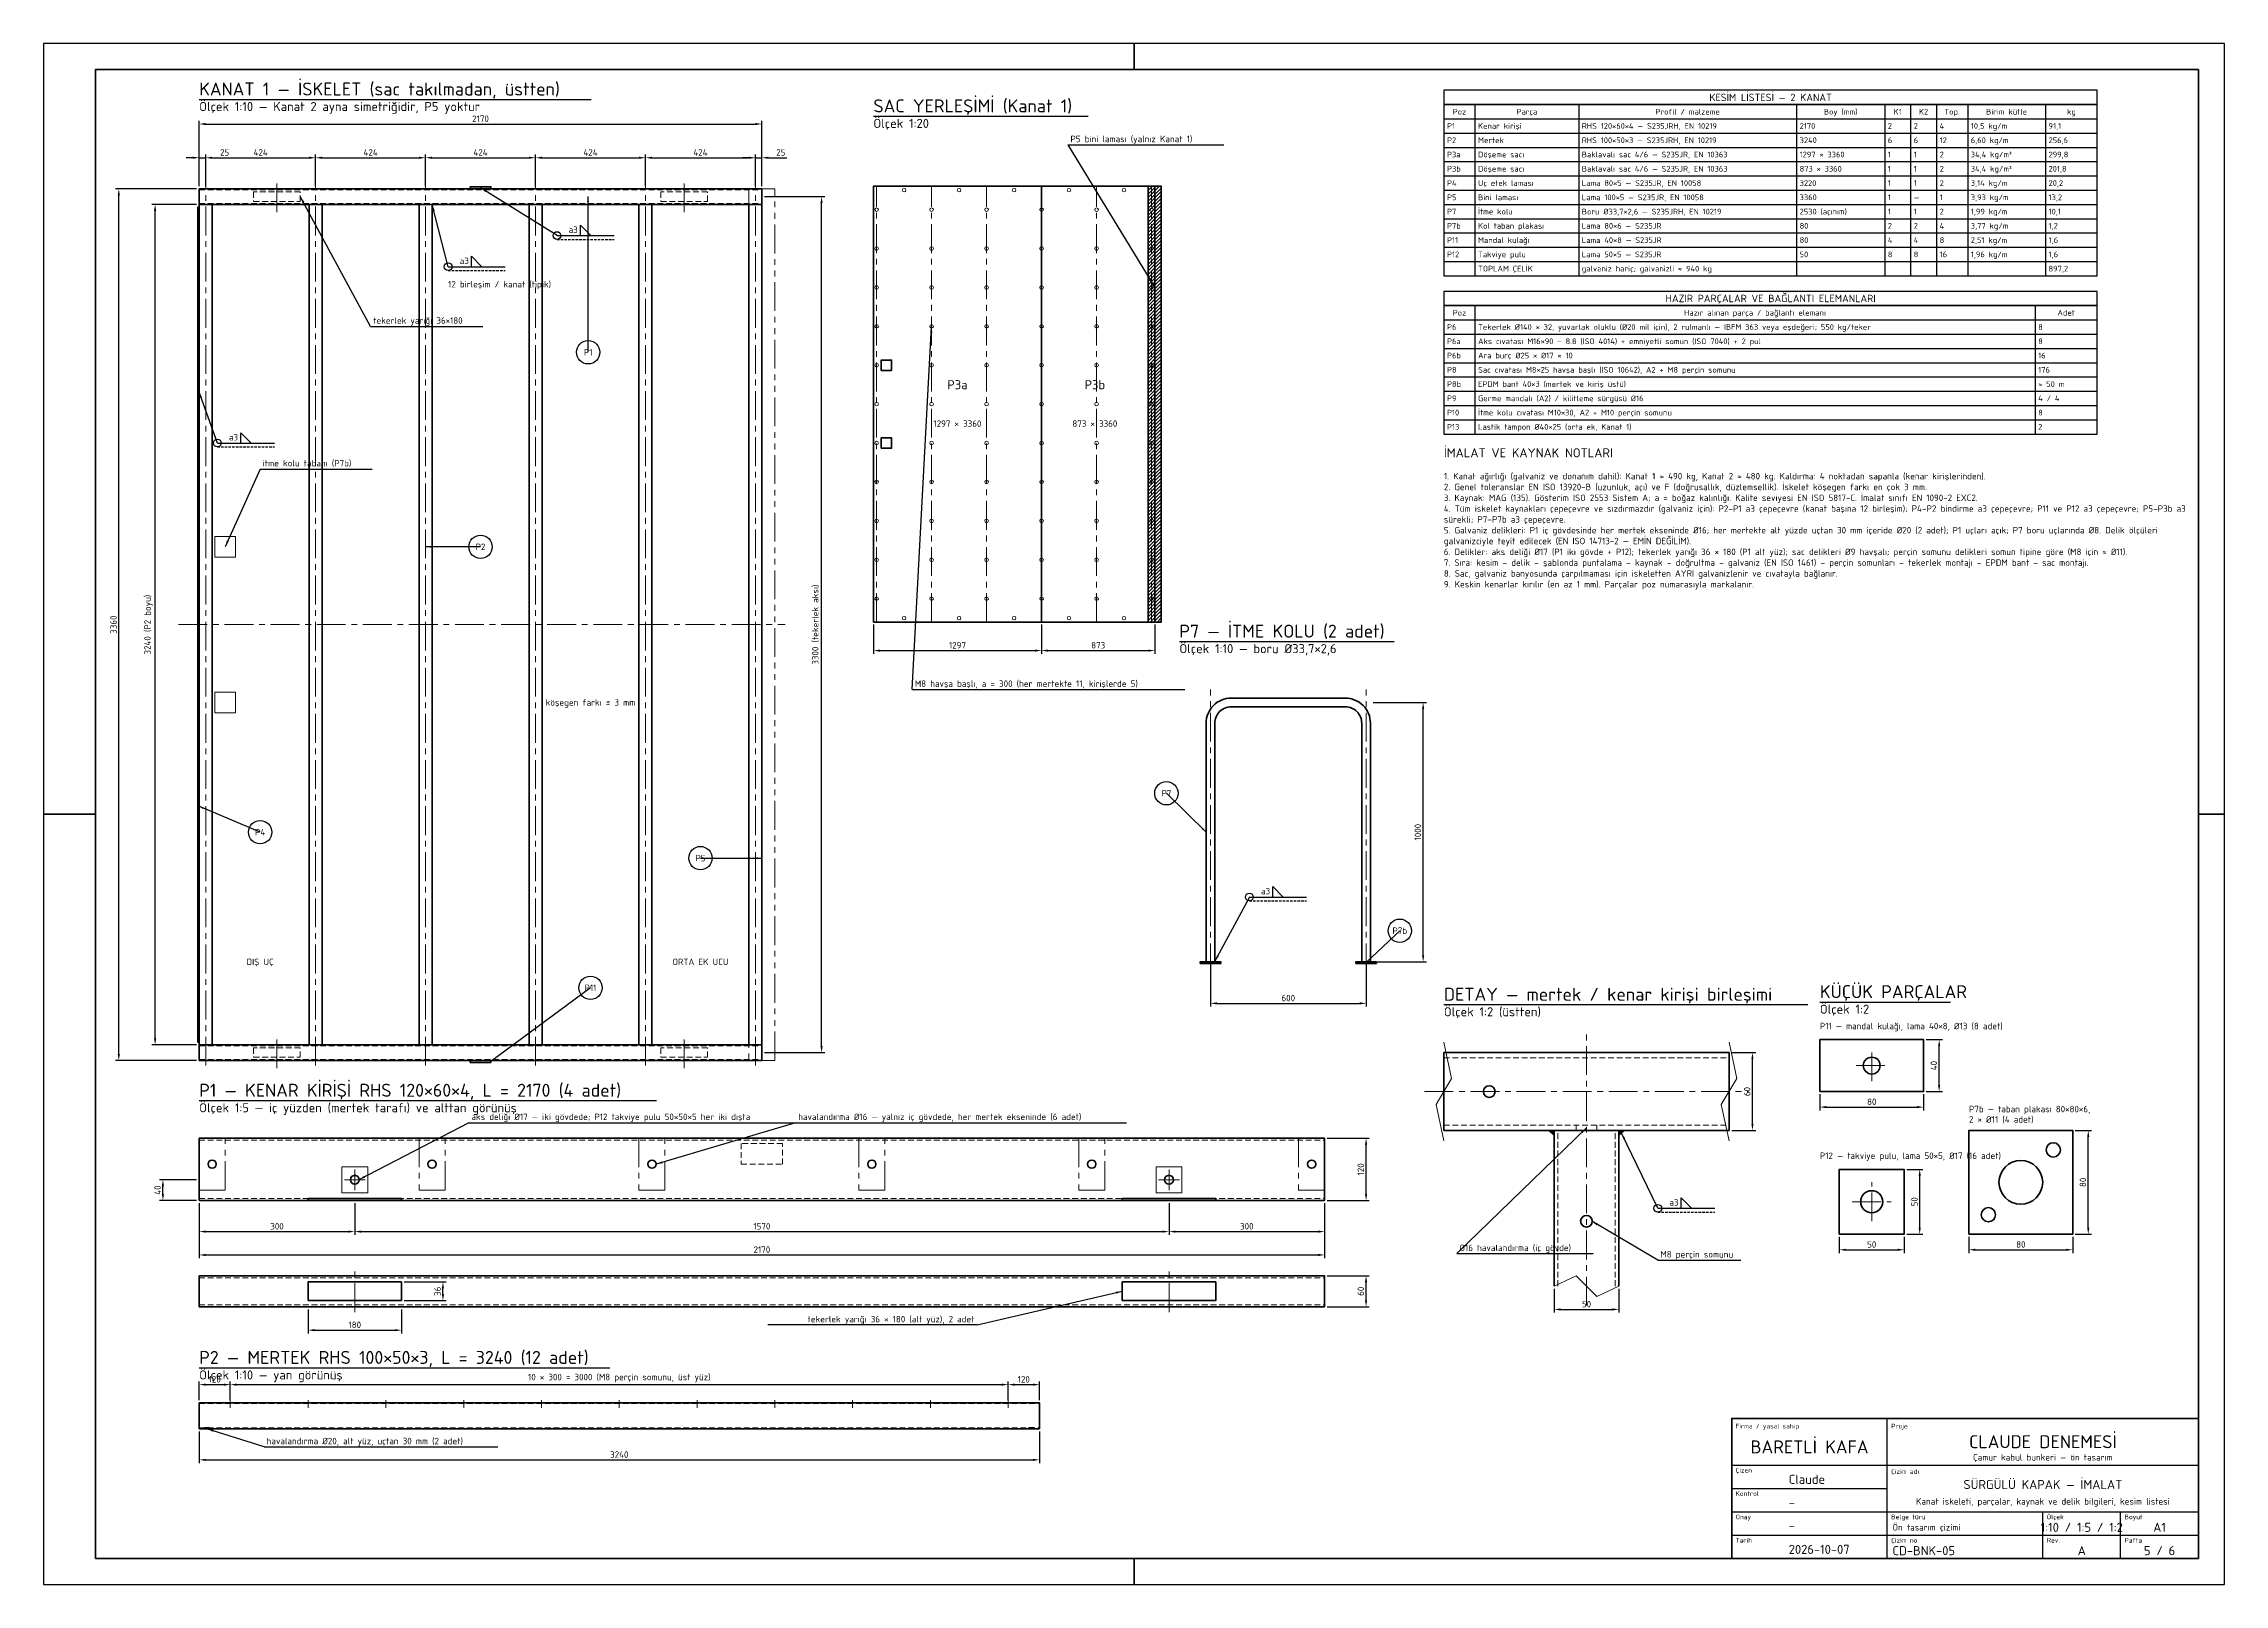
# Model space of a CAD drawing. Header units: millimetres. Extents: x 0 to 120410, y -42000 to 5469.
# Drawn here: x 100000 to 108410, y -42000 to -36060 of the extents above; entities that cross this region are included whole.
import ezdxf
from ezdxf.enums import TextEntityAlignment as Align

# ---------------------------------------------------------------- set-up
doc = ezdxf.new("R2010")
doc.units = ezdxf.units.MM
for name, pattern in [('CENTER', [50.8, 31.75, -6.35, 6.35, -6.35]), ('HIDDEN', [9.525, 6.35, -3.175]), ('PHANTOM', [63.5, 31.75, -6.35, 6.35, -6.35, 6.35, -6.35])]:
    doc.linetypes.add(name, pattern=pattern)
for name, color, linetype, lineweight in [('CL-ANTET', 7, 'Continuous', 70), ('CL-ANTET-INCE', 7, 'Continuous', 25), ('CL-EKSEN', 1, 'CENTER', 18), ('CL-GIZLI', 9, 'HIDDEN', 18), ('CL-HAYALET', 9, 'PHANTOM', 18), ('CL-INCE', 7, 'Continuous', 18), ('CL-KAPAK', 6, 'Continuous', 35), ('CL-KAYNAK', 1, 'Continuous', 25), ('CL-OLCU', 2, 'Continuous', 18), ('CL-TABLO', 7, 'Continuous', 25), ('CL-TARAMA', 8, 'Continuous', 18), ('CL-YAZI', 7, 'Continuous', 25)]:
    doc.layers.add(name, color=color, linetype=linetype, lineweight=lineweight)
doc.styles.add('CL-ISO', font='isocpeur.ttf')
doc.dimstyles.new('CL-S10', dxfattribs={"dimscale": 10, "dimtxt": 2.5, "dimasz": 2.5, "dimexe": 1.25, "dimexo": 1, "dimgap": 0.8, "dimtad": 1, "dimdec": 0, "dimtxsty": 'CL-ISO', "dimcen": 2.5, "dimadec": 1, "dimazin": 0, "dimtfac": 1, "dimtmove": 0, "dimatfit": 3, "dimfxl": 1, "dimarcsym": 0})
doc.dimstyles.new('CL-S10-K0.5', dxfattribs={"dimscale": 10, "dimtxt": 2.5, "dimasz": 2.5, "dimexe": 1.25, "dimexo": 1, "dimgap": 0.8, "dimtad": 1, "dimdec": 0, "dimlfac": 2, "dimtxsty": 'CL-ISO', "dimcen": 2.5, "dimadec": 1, "dimazin": 0, "dimtfac": 1, "dimtmove": 0, "dimatfit": 3, "dimfxl": 1, "dimarcsym": 0})
doc.dimstyles.new('CL-S10-K2', dxfattribs={"dimscale": 10, "dimtxt": 2.5, "dimasz": 2.5, "dimexe": 1.25, "dimexo": 1, "dimgap": 0.8, "dimtad": 1, "dimdec": 0, "dimlfac": 0.5, "dimtxsty": 'CL-ISO', "dimcen": 2.5, "dimadec": 1, "dimazin": 0, "dimtfac": 1, "dimtmove": 0, "dimatfit": 3, "dimfxl": 1, "dimarcsym": 0})
doc.dimstyles.new('CL-S10-K5', dxfattribs={"dimscale": 10, "dimtxt": 2.5, "dimasz": 2.5, "dimexe": 1.25, "dimexo": 1, "dimgap": 0.8, "dimtad": 1, "dimdec": 0, "dimlfac": 0.2, "dimtxsty": 'CL-ISO', "dimcen": 2.5, "dimadec": 1, "dimazin": 0, "dimtfac": 1, "dimtmove": 0, "dimatfit": 3, "dimfxl": 1, "dimarcsym": 0})

# ---------------------------------------------------------------- blocks, each defined once
blk = doc.blocks.new('*D236')
at = {"layer": 'CL-OLCU', "color": 0, "lineweight": -2, "transparency": 16777216}
for p, q in [((100600, -36610), (100600, -36487.5)), ((100625, -36610), (100625, -36487.5)), ((100575, -36500), (100550, -36500)), ((100600, -36500), (100625, -36500)), ((100650, -36500), (100721, -36500))]:
    blk.add_line(p, q, dxfattribs=at)
at = {"layer": 'CL-OLCU', "color": 0, "transparency": 16777216}
for points in [[(100575, -36495.8), (100575, -36504.2), (100600, -36500)], [(100650, -36495.8), (100650, -36504.2), (100625, -36500)]]:
    blk.add_solid(points, dxfattribs=at)
at = {"layer": 'Defpoints', "color": 0, "transparency": 16777216}
for p in [(100625, -36500), (100600, -36620), (100625, -36620)]:
    blk.add_point(p, dxfattribs=at)
at = {"layer": 'CL-OLCU', "color": 0, "transparency": 16777216, "insert": (100698, -36479.5), "char_height": 25, "attachment_point": 5, "style": 'CL-ISO'}
blk.add_mtext('25', dxfattribs=at)
blk = doc.blocks.new('*D237')
at = {"layer": 'CL-OLCU', "color": 0, "lineweight": -2, "transparency": 16777216}
for p, q in [((100625, -36610), (100625, -36487.5)), ((101049, -36610), (101049, -36487.5)), ((100650, -36500), (101024, -36500))]:
    blk.add_line(p, q, dxfattribs=at)
at = {"layer": 'CL-OLCU', "color": 0, "transparency": 16777216}
for points in [[(100650, -36495.8), (100650, -36504.2), (100625, -36500)], [(101024, -36495.8), (101024, -36504.2), (101049, -36500)]]:
    blk.add_solid(points, dxfattribs=at)
at = {"layer": 'Defpoints', "color": 0, "transparency": 16777216}
for p in [(101049, -36500), (100625, -36620), (101049, -36620)]:
    blk.add_point(p, dxfattribs=at)
at = {"layer": 'CL-OLCU', "color": 0, "transparency": 16777216, "insert": (100837, -36479.5), "char_height": 25, "attachment_point": 5, "style": 'CL-ISO'}
blk.add_mtext('424', dxfattribs=at)
blk = doc.blocks.new('*D238')
at = {"layer": 'CL-OLCU', "color": 0, "lineweight": -2, "transparency": 16777216}
for p, q in [((101049, -36610), (101049, -36487.5)), ((101473, -36610), (101473, -36487.5)), ((101074, -36500), (101448, -36500))]:
    blk.add_line(p, q, dxfattribs=at)
at = {"layer": 'CL-OLCU', "color": 0, "transparency": 16777216}
for points in [[(101074, -36495.8), (101074, -36504.2), (101049, -36500)], [(101448, -36495.8), (101448, -36504.2), (101473, -36500)]]:
    blk.add_solid(points, dxfattribs=at)
at = {"layer": 'Defpoints', "color": 0, "transparency": 16777216}
for p in [(101473, -36500), (101049, -36620), (101473, -36620)]:
    blk.add_point(p, dxfattribs=at)
at = {"layer": 'CL-OLCU', "color": 0, "transparency": 16777216, "insert": (101261, -36479.5), "char_height": 25, "attachment_point": 5, "style": 'CL-ISO'}
blk.add_mtext('424', dxfattribs=at)
blk = doc.blocks.new('*D239')
at = {"layer": 'CL-OLCU', "color": 0, "lineweight": -2, "transparency": 16777216}
for p, q in [((101473, -36610), (101473, -36487.5)), ((101897, -36610), (101897, -36487.5)), ((101498, -36500), (101872, -36500))]:
    blk.add_line(p, q, dxfattribs=at)
at = {"layer": 'CL-OLCU', "color": 0, "transparency": 16777216}
for points in [[(101498, -36495.8), (101498, -36504.2), (101473, -36500)], [(101872, -36495.8), (101872, -36504.2), (101897, -36500)]]:
    blk.add_solid(points, dxfattribs=at)
at = {"layer": 'Defpoints', "color": 0, "transparency": 16777216}
for p in [(101897, -36500), (101473, -36620), (101897, -36620)]:
    blk.add_point(p, dxfattribs=at)
at = {"layer": 'CL-OLCU', "color": 0, "transparency": 16777216, "insert": (101685, -36479.5), "char_height": 25, "attachment_point": 5, "style": 'CL-ISO'}
blk.add_mtext('424', dxfattribs=at)
blk = doc.blocks.new('*D240')
at = {"layer": 'CL-OLCU', "color": 0, "lineweight": -2, "transparency": 16777216}
for p, q in [((101897, -36610), (101897, -36487.5)), ((102321, -36610), (102321, -36487.5)), ((101922, -36500), (102296, -36500))]:
    blk.add_line(p, q, dxfattribs=at)
at = {"layer": 'CL-OLCU', "color": 0, "transparency": 16777216}
for points in [[(101922, -36495.8), (101922, -36504.2), (101897, -36500)], [(102296, -36495.8), (102296, -36504.2), (102321, -36500)]]:
    blk.add_solid(points, dxfattribs=at)
at = {"layer": 'Defpoints', "color": 0, "transparency": 16777216}
for p in [(102321, -36500), (101897, -36620), (102321, -36620)]:
    blk.add_point(p, dxfattribs=at)
at = {"layer": 'CL-OLCU', "color": 0, "transparency": 16777216, "insert": (102109, -36479.5), "char_height": 25, "attachment_point": 5, "style": 'CL-ISO'}
blk.add_mtext('424', dxfattribs=at)
blk = doc.blocks.new('*D241')
at = {"layer": 'CL-OLCU', "color": 0, "lineweight": -2, "transparency": 16777216}
for p, q in [((102321, -36610), (102321, -36487.5)), ((102745, -36610), (102745, -36487.5)), ((102346, -36500), (102720, -36500))]:
    blk.add_line(p, q, dxfattribs=at)
at = {"layer": 'CL-OLCU', "color": 0, "transparency": 16777216}
for points in [[(102346, -36495.8), (102346, -36504.2), (102321, -36500)], [(102720, -36495.8), (102720, -36504.2), (102745, -36500)]]:
    blk.add_solid(points, dxfattribs=at)
at = {"layer": 'Defpoints', "color": 0, "transparency": 16777216}
for p in [(102745, -36500), (102321, -36620), (102745, -36620)]:
    blk.add_point(p, dxfattribs=at)
at = {"layer": 'CL-OLCU', "color": 0, "transparency": 16777216, "insert": (102533, -36479.5), "char_height": 25, "attachment_point": 5, "style": 'CL-ISO'}
blk.add_mtext('424', dxfattribs=at)
blk = doc.blocks.new('*D242')
at = {"layer": 'CL-OLCU', "color": 0, "lineweight": -2, "transparency": 16777216}
for p, q in [((102745, -36610), (102745, -36487.5)), ((102770, -36610), (102770, -36487.5)), ((102720, -36500), (102695, -36500)), ((102745, -36500), (102770, -36500)), ((102795, -36500), (102866, -36500))]:
    blk.add_line(p, q, dxfattribs=at)
at = {"layer": 'CL-OLCU', "color": 0, "transparency": 16777216}
for points in [[(102720, -36495.8), (102720, -36504.2), (102745, -36500)], [(102795, -36495.8), (102795, -36504.2), (102770, -36500)]]:
    blk.add_solid(points, dxfattribs=at)
at = {"layer": 'Defpoints', "color": 0, "transparency": 16777216}
for p in [(102770, -36500), (102745, -36620), (102770, -36620)]:
    blk.add_point(p, dxfattribs=at)
at = {"layer": 'CL-OLCU', "color": 0, "transparency": 16777216, "insert": (102843, -36479.5), "char_height": 25, "attachment_point": 5, "style": 'CL-ISO'}
blk.add_mtext('25', dxfattribs=at)
blk = doc.blocks.new('*D243')
at = {"layer": 'CL-OLCU', "color": 0, "lineweight": -2, "transparency": 16777216}
for p, q in [((100600, -36610), (100600, -36357.5)), ((100625, -36370), (102745, -36370)), ((102770, -36610), (102770, -36357.5))]:
    blk.add_line(p, q, dxfattribs=at)
at = {"layer": 'CL-OLCU', "color": 0, "transparency": 16777216}
for points in [[(100625, -36365.8), (100625, -36374.2), (100600, -36370)], [(102745, -36365.8), (102745, -36374.2), (102770, -36370)]]:
    blk.add_solid(points, dxfattribs=at)
at = {"layer": 'Defpoints', "color": 0, "transparency": 16777216}
for p in [(102770, -36370), (100600, -36620), (102770, -36620)]:
    blk.add_point(p, dxfattribs=at)
at = {"layer": 'CL-OLCU', "color": 0, "transparency": 16777216, "insert": (101685, -36349.5), "char_height": 25, "attachment_point": 5, "style": 'CL-ISO'}
blk.add_mtext('2170', dxfattribs=at)
blk = doc.blocks.new('*D244')
at = {"layer": 'CL-OLCU', "color": 0, "lineweight": -2, "transparency": 16777216}
for p, q in [((100590, -36680), (100417.5, -36680)), ((100430, -39895), (100430, -36705)), ((100590, -39920), (100417.5, -39920))]:
    blk.add_line(p, q, dxfattribs=at)
at = {"layer": 'CL-OLCU', "color": 0, "transparency": 16777216}
for points in [[(100425.8, -36705), (100434.2, -36705), (100430, -36680)], [(100425.8, -39895), (100434.2, -39895), (100430, -39920)]]:
    blk.add_solid(points, dxfattribs=at)
at = {"layer": 'Defpoints', "color": 0, "transparency": 16777216}
for p in [(100430, -36680), (100600, -36680), (100600, -39920)]:
    blk.add_point(p, dxfattribs=at)
at = {"layer": 'CL-OLCU', "color": 0, "transparency": 16777216, "insert": (100404.5, -38300), "char_height": 25, "attachment_point": 5, "rotation": 90, "style": 'CL-ISO'}
blk.add_mtext('3240 (P2 boyu)', dxfattribs=at)
blk = doc.blocks.new('*D245')
at = {"layer": 'CL-OLCU', "color": 0, "lineweight": -2, "transparency": 16777216}
for p, q in [((100590, -36620), (100277.5, -36620)), ((100290, -39955), (100290, -36645)), ((100590, -39980), (100277.5, -39980))]:
    blk.add_line(p, q, dxfattribs=at)
at = {"layer": 'CL-OLCU', "color": 0, "transparency": 16777216}
for points in [[(100285.8, -36645), (100294.2, -36645), (100290, -36620)], [(100285.8, -39955), (100294.2, -39955), (100290, -39980)]]:
    blk.add_solid(points, dxfattribs=at)
at = {"layer": 'Defpoints', "color": 0, "transparency": 16777216}
for p in [(100290, -36620), (100600, -36620), (100600, -39980)]:
    blk.add_point(p, dxfattribs=at)
at = {"layer": 'CL-OLCU', "color": 0, "transparency": 16777216, "insert": (100269.5, -38300), "char_height": 25, "attachment_point": 5, "rotation": 90, "style": 'CL-ISO'}
blk.add_mtext('3360', dxfattribs=at)
blk = doc.blocks.new('*D246')
at = {"layer": 'CL-OLCU', "color": 0, "lineweight": -2, "transparency": 16777216}
for p, q in [((102780, -36650), (103012.5, -36650)), ((103000, -39925), (103000, -36675)), ((102780, -39950), (103012.5, -39950))]:
    blk.add_line(p, q, dxfattribs=at)
at = {"layer": 'CL-OLCU', "color": 0, "transparency": 16777216}
for points in [[(102995.8, -36675), (103004.2, -36675), (103000, -36650)], [(102995.8, -39925), (103004.2, -39925), (103000, -39950)]]:
    blk.add_solid(points, dxfattribs=at)
at = {"layer": 'Defpoints', "color": 0, "transparency": 16777216}
for p in [(102770, -36650), (103000, -36650), (102770, -39950)]:
    blk.add_point(p, dxfattribs=at)
at = {"layer": 'CL-OLCU', "color": 0, "transparency": 16777216, "insert": (102977, -38300), "char_height": 25, "attachment_point": 5, "rotation": 90, "style": 'CL-ISO'}
blk.add_mtext('3300 (tekerlek aksı)', dxfattribs=at)
blk = doc.blocks.new('*D247')
at = {"layer": 'CL-OLCU', "color": 0, "lineweight": -2, "transparency": 16777216}
for p, q in [((103200, -38300), (103200, -38412.5)), ((103848.5, -38300), (103848.5, -38412.5)), ((103225, -38400), (103823.5, -38400))]:
    blk.add_line(p, q, dxfattribs=at)
at = {"layer": 'CL-OLCU', "color": 0, "transparency": 16777216}
for points in [[(103225, -38395.8), (103225, -38404.2), (103200, -38400)], [(103823.5, -38395.8), (103823.5, -38404.2), (103848.5, -38400)]]:
    blk.add_solid(points, dxfattribs=at)
at = {"layer": 'Defpoints', "color": 0, "transparency": 16777216}
for p in [(103200, -38290), (103848.5, -38290), (103848.5, -38400)]:
    blk.add_point(p, dxfattribs=at)
at = {"layer": 'CL-OLCU', "color": 0, "transparency": 16777216, "insert": (103524.2, -38379.5), "char_height": 25, "attachment_point": 5, "style": 'CL-ISO'}
blk.add_mtext('1297', dxfattribs=at)
blk = doc.blocks.new('*D248')
at = {"layer": 'CL-OLCU', "color": 0, "lineweight": -2, "transparency": 16777216}
for p, q in [((103848.5, -38300), (103848.5, -38412.5)), ((104285, -38300), (104285, -38412.5)), ((103873.5, -38400), (104260, -38400))]:
    blk.add_line(p, q, dxfattribs=at)
at = {"layer": 'CL-OLCU', "color": 0, "transparency": 16777216}
for points in [[(103873.5, -38395.8), (103873.5, -38404.2), (103848.5, -38400)], [(104260, -38395.8), (104260, -38404.2), (104285, -38400)]]:
    blk.add_solid(points, dxfattribs=at)
at = {"layer": 'Defpoints', "color": 0, "transparency": 16777216}
for p in [(103848.5, -38290), (104285, -38290), (104285, -38400)]:
    blk.add_point(p, dxfattribs=at)
at = {"layer": 'CL-OLCU', "color": 0, "transparency": 16777216, "insert": (104066.8, -38379.5), "char_height": 25, "attachment_point": 5, "style": 'CL-ISO'}
blk.add_mtext('873', dxfattribs=at)
blk = doc.blocks.new('*D249')
at = {"layer": 'CL-OLCU', "color": 0, "lineweight": -2, "transparency": 16777216}
for p, q in [((100600, -40530), (100600, -40652.5)), ((101200, -40530), (101200, -40652.5)), ((100625, -40640), (101175, -40640))]:
    blk.add_line(p, q, dxfattribs=at)
at = {"layer": 'CL-OLCU', "color": 0, "transparency": 16777216}
for points in [[(100625, -40635.8), (100625, -40644.2), (100600, -40640)], [(101175, -40635.8), (101175, -40644.2), (101200, -40640)]]:
    blk.add_solid(points, dxfattribs=at)
at = {"layer": 'Defpoints', "color": 0, "transparency": 16777216}
for p in [(100600, -40520), (101200, -40520), (101200, -40640)]:
    blk.add_point(p, dxfattribs=at)
at = {"layer": 'CL-OLCU', "color": 0, "transparency": 16777216, "insert": (100900, -40619.5), "char_height": 25, "attachment_point": 5, "style": 'CL-ISO'}
blk.add_mtext('300', dxfattribs=at)
blk = doc.blocks.new('*D250')
at = {"layer": 'CL-OLCU', "color": 0, "lineweight": -2, "transparency": 16777216}
for p, q in [((101200, -40530), (101200, -40652.5)), ((104340, -40530), (104340, -40652.5)), ((101225, -40640), (104315, -40640))]:
    blk.add_line(p, q, dxfattribs=at)
at = {"layer": 'CL-OLCU', "color": 0, "transparency": 16777216}
for points in [[(101225, -40635.8), (101225, -40644.2), (101200, -40640)], [(104315, -40635.8), (104315, -40644.2), (104340, -40640)]]:
    blk.add_solid(points, dxfattribs=at)
at = {"layer": 'Defpoints', "color": 0, "transparency": 16777216}
for p in [(101200, -40520), (104340, -40520), (104340, -40640)]:
    blk.add_point(p, dxfattribs=at)
at = {"layer": 'CL-OLCU', "color": 0, "transparency": 16777216, "insert": (102770, -40619.5), "char_height": 25, "attachment_point": 5, "style": 'CL-ISO'}
blk.add_mtext('1570', dxfattribs=at)
blk = doc.blocks.new('*D251')
at = {"layer": 'CL-OLCU', "color": 0, "lineweight": -2, "transparency": 16777216}
for p, q in [((104340, -40530), (104340, -40652.5)), ((104940, -40530), (104940, -40652.5)), ((104365, -40640), (104915, -40640))]:
    blk.add_line(p, q, dxfattribs=at)
at = {"layer": 'CL-OLCU', "color": 0, "transparency": 16777216}
for points in [[(104365, -40635.8), (104365, -40644.2), (104340, -40640)], [(104915, -40635.8), (104915, -40644.2), (104940, -40640)]]:
    blk.add_solid(points, dxfattribs=at)
at = {"layer": 'Defpoints', "color": 0, "transparency": 16777216}
for p in [(104340, -40520), (104940, -40520), (104940, -40640)]:
    blk.add_point(p, dxfattribs=at)
at = {"layer": 'CL-OLCU', "color": 0, "transparency": 16777216, "insert": (104640, -40619.5), "char_height": 25, "attachment_point": 5, "style": 'CL-ISO'}
blk.add_mtext('300', dxfattribs=at)
blk = doc.blocks.new('*D252')
at = {"layer": 'CL-OLCU', "color": 0, "lineweight": -2, "transparency": 16777216}
for p, q in [((100600, -40530), (100600, -40742.5)), ((104940, -40530), (104940, -40742.5)), ((100625, -40730), (104915, -40730))]:
    blk.add_line(p, q, dxfattribs=at)
at = {"layer": 'CL-OLCU', "color": 0, "transparency": 16777216}
for points in [[(100625, -40725.8), (100625, -40734.2), (100600, -40730)], [(104915, -40725.8), (104915, -40734.2), (104940, -40730)]]:
    blk.add_solid(points, dxfattribs=at)
at = {"layer": 'Defpoints', "color": 0, "transparency": 16777216}
for p in [(100600, -40520), (104940, -40520), (104940, -40730)]:
    blk.add_point(p, dxfattribs=at)
at = {"layer": 'CL-OLCU', "color": 0, "transparency": 16777216, "insert": (102770, -40709.5), "char_height": 25, "attachment_point": 5, "style": 'CL-ISO'}
blk.add_mtext('2170', dxfattribs=at)
blk = doc.blocks.new('*D253')
at = {"layer": 'CL-OLCU', "color": 0, "lineweight": -2, "transparency": 16777216}
for p, q in [((101020, -40940), (101020, -41032.5)), ((101380, -40940), (101380, -41032.5)), ((101045, -41020), (101355, -41020))]:
    blk.add_line(p, q, dxfattribs=at)
at = {"layer": 'CL-OLCU', "color": 0, "transparency": 16777216}
for points in [[(101045, -41015.8), (101045, -41024.2), (101020, -41020)], [(101355, -41015.8), (101355, -41024.2), (101380, -41020)]]:
    blk.add_solid(points, dxfattribs=at)
at = {"layer": 'Defpoints', "color": 0, "transparency": 16777216}
for p in [(101020, -40930), (101380, -40930), (101380, -41020)]:
    blk.add_point(p, dxfattribs=at)
at = {"layer": 'CL-OLCU', "color": 0, "transparency": 16777216, "insert": (101200, -40999.5), "char_height": 25, "attachment_point": 5, "style": 'CL-ISO'}
blk.add_mtext('180', dxfattribs=at)
blk = doc.blocks.new('*D254')
at = {"layer": 'CL-OLCU', "color": 0, "lineweight": -2, "transparency": 16777216}
for p, q in [((101390, -40834), (101552.5, -40834)), ((101540, -40881), (101540, -40859)), ((101390, -40906), (101552.5, -40906))]:
    blk.add_line(p, q, dxfattribs=at)
at = {"layer": 'CL-OLCU', "color": 0, "transparency": 16777216}
for points in [[(101535.8, -40859), (101544.2, -40859), (101540, -40834)], [(101535.8, -40881), (101544.2, -40881), (101540, -40906)]]:
    blk.add_solid(points, dxfattribs=at)
at = {"layer": 'Defpoints', "color": 0, "transparency": 16777216}
for p in [(101380, -40834), (101540, -40834), (101380, -40906)]:
    blk.add_point(p, dxfattribs=at)
at = {"layer": 'CL-OLCU', "color": 0, "transparency": 16777216, "insert": (101519.5, -40870), "char_height": 25, "attachment_point": 5, "rotation": 90, "style": 'CL-ISO'}
blk.add_mtext('36', dxfattribs=at)
blk = doc.blocks.new('*D255')
at = {"layer": 'CL-OLCU', "color": 0, "lineweight": -2, "transparency": 16777216}
for p, q in [((100590, -40440), (100447.5, -40440)), ((100590, -40520), (100447.5, -40520)), ((100460, -40495), (100460, -40465))]:
    blk.add_line(p, q, dxfattribs=at)
at = {"layer": 'CL-OLCU', "color": 0, "transparency": 16777216}
for points in [[(100455.8, -40465), (100464.2, -40465), (100460, -40440)], [(100455.8, -40495), (100464.2, -40495), (100460, -40520)]]:
    blk.add_solid(points, dxfattribs=at)
at = {"layer": 'Defpoints', "color": 0, "transparency": 16777216}
for p in [(100460, -40440), (100600, -40440), (100600, -40520)]:
    blk.add_point(p, dxfattribs=at)
at = {"layer": 'CL-OLCU', "color": 0, "transparency": 16777216, "insert": (100439.5, -40480), "char_height": 25, "attachment_point": 5, "rotation": 90, "style": 'CL-ISO'}
blk.add_mtext('40', dxfattribs=at)
blk = doc.blocks.new('*D256')
at = {"layer": 'CL-OLCU', "color": 0, "lineweight": -2, "transparency": 16777216}
for p, q in [((104950, -40280), (105112.5, -40280)), ((105100, -40495), (105100, -40305)), ((104950, -40520), (105112.5, -40520))]:
    blk.add_line(p, q, dxfattribs=at)
at = {"layer": 'CL-OLCU', "color": 0, "transparency": 16777216}
for points in [[(105095.8, -40305), (105104.2, -40305), (105100, -40280)], [(105095.8, -40495), (105104.2, -40495), (105100, -40520)]]:
    blk.add_solid(points, dxfattribs=at)
at = {"layer": 'Defpoints', "color": 0, "transparency": 16777216}
for p in [(104940, -40280), (105100, -40280), (104940, -40520)]:
    blk.add_point(p, dxfattribs=at)
at = {"layer": 'CL-OLCU', "color": 0, "transparency": 16777216, "insert": (105079.5, -40400), "char_height": 25, "attachment_point": 5, "rotation": 90, "style": 'CL-ISO'}
blk.add_mtext('120', dxfattribs=at)
blk = doc.blocks.new('*D257')
at = {"layer": 'CL-OLCU', "color": 0, "lineweight": -2, "transparency": 16777216}
for p, q in [((104950, -40810), (105112.5, -40810)), ((105100, -40905), (105100, -40835)), ((104950, -40930), (105112.5, -40930))]:
    blk.add_line(p, q, dxfattribs=at)
at = {"layer": 'CL-OLCU', "color": 0, "transparency": 16777216}
for points in [[(105095.8, -40835), (105104.2, -40835), (105100, -40810)], [(105095.8, -40905), (105104.2, -40905), (105100, -40930)]]:
    blk.add_solid(points, dxfattribs=at)
at = {"layer": 'Defpoints', "color": 0, "transparency": 16777216}
for p in [(104940, -40810), (105100, -40810), (104940, -40930)]:
    blk.add_point(p, dxfattribs=at)
at = {"layer": 'CL-OLCU', "color": 0, "transparency": 16777216, "insert": (105079.5, -40870), "char_height": 25, "attachment_point": 5, "rotation": 90, "style": 'CL-ISO'}
blk.add_mtext('60', dxfattribs=at)
blk = doc.blocks.new('*D258')
at = {"layer": 'CL-OLCU', "color": 0, "lineweight": -2, "transparency": 16777216}
for p, q in [((100600, -41410), (100600, -41532.5)), ((103840, -41410), (103840, -41532.5)), ((100625, -41520), (103815, -41520))]:
    blk.add_line(p, q, dxfattribs=at)
at = {"layer": 'CL-OLCU', "color": 0, "transparency": 16777216}
for points in [[(100625, -41515.8), (100625, -41524.2), (100600, -41520)], [(103815, -41515.8), (103815, -41524.2), (103840, -41520)]]:
    blk.add_solid(points, dxfattribs=at)
at = {"layer": 'Defpoints', "color": 0, "transparency": 16777216}
for p in [(100600, -41400), (103840, -41400), (103840, -41520)]:
    blk.add_point(p, dxfattribs=at)
at = {"layer": 'CL-OLCU', "color": 0, "transparency": 16777216, "insert": (102220, -41499.5), "char_height": 25, "attachment_point": 5, "style": 'CL-ISO'}
blk.add_mtext('3240', dxfattribs=at)
blk = doc.blocks.new('*D259')
at = {"layer": 'CL-OLCU', "color": 0, "lineweight": -2, "transparency": 16777216}
for p, q in [((100600, -41290), (100600, -41217.5)), ((100625, -41230), (100695, -41230)), ((100720, -41290), (100720, -41217.5))]:
    blk.add_line(p, q, dxfattribs=at)
at = {"layer": 'CL-OLCU', "color": 0, "transparency": 16777216}
for points in [[(100625, -41225.8), (100625, -41234.2), (100600, -41230)], [(100695, -41225.8), (100695, -41234.2), (100720, -41230)]]:
    blk.add_solid(points, dxfattribs=at)
at = {"layer": 'Defpoints', "color": 0, "transparency": 16777216}
for p in [(100720, -41230), (100600, -41300), (100720, -41300)]:
    blk.add_point(p, dxfattribs=at)
at = {"layer": 'CL-OLCU', "color": 0, "transparency": 16777216, "insert": (100660, -41209.5), "char_height": 25, "attachment_point": 5, "style": 'CL-ISO'}
blk.add_mtext('120', dxfattribs=at)
blk = doc.blocks.new('*D260')
at = {"layer": 'CL-OLCU', "color": 0, "lineweight": -2, "transparency": 16777216}
for p, q in [((100720, -41290), (100720, -41217.5)), ((100745, -41230), (103695, -41230)), ((103720, -41290), (103720, -41217.5))]:
    blk.add_line(p, q, dxfattribs=at)
at = {"layer": 'CL-OLCU', "color": 0, "transparency": 16777216}
for points in [[(100745, -41225.8), (100745, -41234.2), (100720, -41230)], [(103695, -41225.8), (103695, -41234.2), (103720, -41230)]]:
    blk.add_solid(points, dxfattribs=at)
at = {"layer": 'Defpoints', "color": 0, "transparency": 16777216}
for p in [(103720, -41230), (100720, -41300), (103720, -41300)]:
    blk.add_point(p, dxfattribs=at)
at = {"layer": 'CL-OLCU', "color": 0, "transparency": 16777216, "insert": (102220, -41204.5), "char_height": 25, "attachment_point": 5, "style": 'CL-ISO'}
blk.add_mtext('10 × 300 = 3000 (M8 perçin somunu, üst yüz)', dxfattribs=at)
blk = doc.blocks.new('*D261')
at = {"layer": 'CL-OLCU', "color": 0, "lineweight": -2, "transparency": 16777216}
for p, q in [((103720, -41290), (103720, -41217.5)), ((103745, -41230), (103815, -41230)), ((103840, -41290), (103840, -41217.5))]:
    blk.add_line(p, q, dxfattribs=at)
at = {"layer": 'CL-OLCU', "color": 0, "transparency": 16777216}
for points in [[(103745, -41225.8), (103745, -41234.2), (103720, -41230)], [(103815, -41225.8), (103815, -41234.2), (103840, -41230)]]:
    blk.add_solid(points, dxfattribs=at)
at = {"layer": 'Defpoints', "color": 0, "transparency": 16777216}
for p in [(103840, -41230), (103720, -41300), (103840, -41300)]:
    blk.add_point(p, dxfattribs=at)
at = {"layer": 'CL-OLCU', "color": 0, "transparency": 16777216, "insert": (103780, -41209.5), "char_height": 25, "attachment_point": 5, "style": 'CL-ISO'}
blk.add_mtext('120', dxfattribs=at)
blk = doc.blocks.new('*D262')
at = {"layer": 'CL-OLCU', "color": 0, "lineweight": -2, "transparency": 16777216}
for p, q in [((105825, -40860), (105825, -40952.5)), ((106075, -40860), (106075, -40952.5)), ((105850, -40940), (106050, -40940))]:
    blk.add_line(p, q, dxfattribs=at)
at = {"layer": 'CL-OLCU', "color": 0, "transparency": 16777216}
for points in [[(105850, -40935.8), (105850, -40944.2), (105825, -40940)], [(106050, -40935.8), (106050, -40944.2), (106075, -40940)]]:
    blk.add_solid(points, dxfattribs=at)
at = {"layer": 'Defpoints', "color": 0, "transparency": 16777216}
for p in [(105825, -40850), (106075, -40850), (106075, -40940)]:
    blk.add_point(p, dxfattribs=at)
at = {"layer": 'CL-OLCU', "color": 0, "transparency": 16777216, "insert": (105950, -40919.5), "char_height": 25, "attachment_point": 5, "style": 'CL-ISO'}
blk.add_mtext('50', dxfattribs=at)
blk = doc.blocks.new('*D263')
at = {"layer": 'CL-OLCU', "color": 0, "lineweight": -2, "transparency": 16777216}
for p, q in [((106510, -39950), (106602.5, -39950)), ((106590, -40225), (106590, -39975)), ((106510, -40250), (106602.5, -40250))]:
    blk.add_line(p, q, dxfattribs=at)
at = {"layer": 'CL-OLCU', "color": 0, "transparency": 16777216}
for points in [[(106585.8, -39975), (106594.2, -39975), (106590, -39950)], [(106585.8, -40225), (106594.2, -40225), (106590, -40250)]]:
    blk.add_solid(points, dxfattribs=at)
at = {"layer": 'Defpoints', "color": 0, "transparency": 16777216}
for p in [(106500, -39950), (106590, -39950), (106500, -40250)]:
    blk.add_point(p, dxfattribs=at)
at = {"layer": 'CL-OLCU', "color": 0, "transparency": 16777216, "insert": (106569.5, -40100), "char_height": 25, "attachment_point": 5, "rotation": 90, "style": 'CL-ISO'}
blk.add_mtext('60', dxfattribs=at)
blk = doc.blocks.new('*D264')
at = {"layer": 'CL-OLCU', "color": 0, "lineweight": -2, "transparency": 16777216}
for p, q in [((106850, -40110), (106850, -40172.5)), ((107250, -40110), (107250, -40172.5)), ((106875, -40160), (107225, -40160))]:
    blk.add_line(p, q, dxfattribs=at)
at = {"layer": 'CL-OLCU', "color": 0, "transparency": 16777216}
for points in [[(106875, -40155.8), (106875, -40164.2), (106850, -40160)], [(107225, -40155.8), (107225, -40164.2), (107250, -40160)]]:
    blk.add_solid(points, dxfattribs=at)
at = {"layer": 'Defpoints', "color": 0, "transparency": 16777216}
for p in [(106850, -40100), (107250, -40100), (107250, -40160)]:
    blk.add_point(p, dxfattribs=at)
at = {"layer": 'CL-OLCU', "color": 0, "transparency": 16777216, "insert": (107050, -40139.5), "char_height": 25, "attachment_point": 5, "style": 'CL-ISO'}
blk.add_mtext('80', dxfattribs=at)
blk = doc.blocks.new('*D265')
at = {"layer": 'CL-OLCU', "color": 0, "lineweight": -2, "transparency": 16777216}
for p, q in [((107260, -39900), (107322.5, -39900)), ((107310, -40075), (107310, -39925)), ((107260, -40100), (107322.5, -40100))]:
    blk.add_line(p, q, dxfattribs=at)
at = {"layer": 'CL-OLCU', "color": 0, "transparency": 16777216}
for points in [[(107305.8, -39925), (107314.2, -39925), (107310, -39900)], [(107305.8, -40075), (107314.2, -40075), (107310, -40100)]]:
    blk.add_solid(points, dxfattribs=at)
at = {"layer": 'Defpoints', "color": 0, "transparency": 16777216}
for p in [(107250, -39900), (107310, -39900), (107250, -40100)]:
    blk.add_point(p, dxfattribs=at)
at = {"layer": 'CL-OLCU', "color": 0, "transparency": 16777216, "insert": (107289.5, -40000), "char_height": 25, "attachment_point": 5, "rotation": 90, "style": 'CL-ISO'}
blk.add_mtext('40', dxfattribs=at)
blk = doc.blocks.new('*D266')
at = {"layer": 'CL-OLCU', "color": 0, "lineweight": -2, "transparency": 16777216}
for p, q in [((106925, -40660), (106925, -40722.5)), ((107175, -40660), (107175, -40722.5)), ((106950, -40710), (107150, -40710))]:
    blk.add_line(p, q, dxfattribs=at)
at = {"layer": 'CL-OLCU', "color": 0, "transparency": 16777216}
for points in [[(106950, -40705.8), (106950, -40714.2), (106925, -40710)], [(107150, -40705.8), (107150, -40714.2), (107175, -40710)]]:
    blk.add_solid(points, dxfattribs=at)
at = {"layer": 'Defpoints', "color": 0, "transparency": 16777216}
for p in [(106925, -40650), (107175, -40650), (107175, -40710)]:
    blk.add_point(p, dxfattribs=at)
at = {"layer": 'CL-OLCU', "color": 0, "transparency": 16777216, "insert": (107050, -40689.5), "char_height": 25, "attachment_point": 5, "style": 'CL-ISO'}
blk.add_mtext('50', dxfattribs=at)
blk = doc.blocks.new('*D267')
at = {"layer": 'CL-OLCU', "color": 0, "lineweight": -2, "transparency": 16777216}
for p, q in [((107185, -40400), (107247.5, -40400)), ((107235, -40625), (107235, -40425)), ((107185, -40650), (107247.5, -40650))]:
    blk.add_line(p, q, dxfattribs=at)
at = {"layer": 'CL-OLCU', "color": 0, "transparency": 16777216}
for points in [[(107230.8, -40425), (107239.2, -40425), (107235, -40400)], [(107230.8, -40625), (107239.2, -40625), (107235, -40650)]]:
    blk.add_solid(points, dxfattribs=at)
at = {"layer": 'Defpoints', "color": 0, "transparency": 16777216}
for p in [(107175, -40400), (107235, -40400), (107175, -40650)]:
    blk.add_point(p, dxfattribs=at)
at = {"layer": 'CL-OLCU', "color": 0, "transparency": 16777216, "insert": (107214.5, -40525), "char_height": 25, "attachment_point": 5, "rotation": 90, "style": 'CL-ISO'}
blk.add_mtext('50', dxfattribs=at)
blk = doc.blocks.new('*D268')
at = {"layer": 'CL-OLCU', "color": 0, "lineweight": -2, "transparency": 16777216}
for p, q in [((107425, -40660), (107425, -40722.5)), ((107825, -40660), (107825, -40722.5)), ((107450, -40710), (107800, -40710))]:
    blk.add_line(p, q, dxfattribs=at)
at = {"layer": 'CL-OLCU', "color": 0, "transparency": 16777216}
for points in [[(107450, -40705.8), (107450, -40714.2), (107425, -40710)], [(107800, -40705.8), (107800, -40714.2), (107825, -40710)]]:
    blk.add_solid(points, dxfattribs=at)
at = {"layer": 'Defpoints', "color": 0, "transparency": 16777216}
for p in [(107425, -40650), (107825, -40650), (107825, -40710)]:
    blk.add_point(p, dxfattribs=at)
at = {"layer": 'CL-OLCU', "color": 0, "transparency": 16777216, "insert": (107625, -40689.5), "char_height": 25, "attachment_point": 5, "style": 'CL-ISO'}
blk.add_mtext('80', dxfattribs=at)
blk = doc.blocks.new('*D269')
at = {"layer": 'CL-OLCU', "color": 0, "lineweight": -2, "transparency": 16777216}
for p, q in [((107835, -40250), (107897.5, -40250)), ((107885, -40625), (107885, -40275)), ((107835, -40650), (107897.5, -40650))]:
    blk.add_line(p, q, dxfattribs=at)
at = {"layer": 'CL-OLCU', "color": 0, "transparency": 16777216}
for points in [[(107880.8, -40275), (107889.2, -40275), (107885, -40250)], [(107880.8, -40625), (107889.2, -40625), (107885, -40650)]]:
    blk.add_solid(points, dxfattribs=at)
at = {"layer": 'Defpoints', "color": 0, "transparency": 16777216}
for p in [(107825, -40250), (107885, -40250), (107825, -40650)]:
    blk.add_point(p, dxfattribs=at)
at = {"layer": 'CL-OLCU', "color": 0, "transparency": 16777216, "insert": (107864.5, -40450), "char_height": 25, "attachment_point": 5, "rotation": 90, "style": 'CL-ISO'}
blk.add_mtext('80', dxfattribs=at)
blk = doc.blocks.new('*D270')
at = {"layer": 'CL-OLCU', "color": 0, "lineweight": -2, "transparency": 16777216}
for p, q in [((104500, -39610), (104500, -39772.5)), ((105100, -39610), (105100, -39772.5)), ((104525, -39760), (105075, -39760))]:
    blk.add_line(p, q, dxfattribs=at)
at = {"layer": 'CL-OLCU', "color": 0, "transparency": 16777216}
for points in [[(104525, -39755.8), (104525, -39764.2), (104500, -39760)], [(105075, -39755.8), (105075, -39764.2), (105100, -39760)]]:
    blk.add_solid(points, dxfattribs=at)
at = {"layer": 'Defpoints', "color": 0, "transparency": 16777216}
for p in [(104500, -39600), (105100, -39600), (105100, -39760)]:
    blk.add_point(p, dxfattribs=at)
at = {"layer": 'CL-OLCU', "color": 0, "transparency": 16777216, "insert": (104800, -39739.5), "char_height": 25, "attachment_point": 5, "style": 'CL-ISO'}
blk.add_mtext('600', dxfattribs=at)
blk = doc.blocks.new('*D271')
at = {"layer": 'CL-OLCU', "color": 0, "lineweight": -2, "transparency": 16777216}
for p, q in [((105126.9, -38600), (105332.5, -38600)), ((105320, -39575), (105320, -38625)), ((105126.9, -39600), (105332.5, -39600))]:
    blk.add_line(p, q, dxfattribs=at)
at = {"layer": 'CL-OLCU', "color": 0, "transparency": 16777216}
for points in [[(105315.8, -38625), (105324.2, -38625), (105320, -38600)], [(105315.8, -39575), (105324.2, -39575), (105320, -39600)]]:
    blk.add_solid(points, dxfattribs=at)
at = {"layer": 'Defpoints', "color": 0, "transparency": 16777216}
for p in [(105116.9, -38600), (105320, -38600), (105116.9, -39600)]:
    blk.add_point(p, dxfattribs=at)
at = {"layer": 'CL-OLCU', "color": 0, "transparency": 16777216, "insert": (105299.5, -39100), "char_height": 25, "attachment_point": 5, "rotation": 90, "style": 'CL-ISO'}
blk.add_mtext('1000', dxfattribs=at)

msp = doc.modelspace()

# ---------------------------------------------------------------- hatches: boundary and pattern name
at = {"layer": 'CL-KAYNAK'}
for points in [[(105805, -40250), (105825, -40250), (105825, -40270)], [(106095, -40250), (106075, -40250), (106075, -40270)]]:
    msp.add_hatch(color=256, dxfattribs=at).paths.add_polyline_path(points)
at = {"layer": 'CL-TARAMA'}
h = msp.add_hatch(dxfattribs=at)
h.set_pattern_fill('ANSI31', color=256, scale=3, style=0)
h.paths.add_polyline_path([(104260, -38290), (104310, -38290), (104310, -36610), (104260, -36610)])

# ---------------------------------------------------------------- linework, layer by layer
at = {"layer": 'CL-ANTET'}
for p, q in [((104205, -36060), (104205, -36160)), ((100000, -39030), (100200, -39030)), ((108410, -39030), (108310, -39030)), ((104205, -42000), (104205, -41900))]:
    msp.add_line(p, q, dxfattribs=at)
for points in [[(100200, -41900), (108310, -41900), (108310, -36160), (100200, -36160)], [(101020, -40520), (101380, -40520), (101380, -40512), (101020, -40512)], [(104160, -40520), (104520, -40520), (104520, -40512), (104160, -40512)], [(106510, -41900), (108310, -41900), (108310, -41360), (106510, -41360)], [(100620, -41400), (100640, -41400), (100640, -41397), (100620, -41397)], [(103800, -41400), (103820, -41400), (103820, -41397), (103800, -41397)]]:
    msp.add_lwpolyline(points, close=True, dxfattribs=at)
at = {"layer": 'CL-ANTET-INCE'}
for p, q in [((107110, -41900), (107110, -41360)), ((106510, -41540), (108310, -41540)), ((106510, -41630), (107110, -41630)), ((106510, -41720), (107110, -41720)), ((107110, -41720), (108310, -41720)), ((107710, -41900), (107710, -41720)), ((108010, -41900), (108010, -41720)), ((106510, -41810), (108310, -41810))]:
    msp.add_line(p, q, dxfattribs=at)
msp.add_lwpolyline([(100000, -42000), (108410, -42000), (108410, -36060), (100000, -36060)], close=True, dxfattribs=at)
at = {"layer": 'CL-EKSEN', "ltscale": 3.5}
for p, q in [((100625, -40000), (100625, -36600)), ((100900, -36710), (100900, -36590)), ((101049, -40000), (101049, -36600)), ((101473, -40000), (101473, -36600)), ((101897, -40000), (101897, -36600)), ((102321, -40000), (102321, -36600)), ((102470, -36710), (102470, -36590)), ((102745, -40000), (102745, -36600)), ((103212.5, -38290), (103212.5, -36610)), ((103424.5, -38290), (103424.5, -36610)), ((103636.5, -38290), (103636.5, -36610)), ((103848.5, -38290), (103848.5, -36610)), ((104060.5, -38290), (104060.5, -36610)), ((104272.5, -38290), (104272.5, -36610)), ((100520, -38300), (102860, -38300)), ((104500, -39640), (104500, -38550)), ((105100, -39640), (105100, -38550)), ((100900, -40010), (100900, -39890)), ((102470, -40010), (102470, -39890)), ((105950, -40925), (105950, -39875)), ((107050, -40060), (107050, -39940)), ((106990, -40000), (107110, -40000)), ((105325, -40100), (106575, -40100)), ((101160, -40440), (101240, -40440)), ((101200, -40480), (101200, -40400)), ((104300, -40440), (104380, -40440)), ((104340, -40480), (104340, -40400)), ((107050, -40600), (107050, -40450)), ((106975, -40525), (107125, -40525)), ((101200, -40950), (101200, -40790)), ((104340, -40950), (104340, -40790)), ((100720, -41290), (100720, -41320)), ((101020, -41290), (101020, -41320)), ((101320, -41290), (101320, -41320)), ((101620, -41290), (101620, -41320)), ((101920, -41290), (101920, -41320)), ((102220, -41290), (102220, -41320)), ((102520, -41290), (102520, -41320)), ((102820, -41290), (102820, -41320)), ((103120, -41290), (103120, -41320)), ((103420, -41290), (103420, -41320)), ((103720, -41290), (103720, -41320))]:
    msp.add_line(p, q, dxfattribs=at)
at = {"layer": 'CL-GIZLI', "ltscale": 3.5}
for p, q in [((100600, -36624), (102770, -36624)), ((100600, -36676), (102770, -36676)), ((100600, -39924), (102770, -39924)), ((100600, -39976), (102770, -39976)), ((105400, -39970), (106500, -39970)), ((105400, -40230), (106500, -40230)), ((105840, -40850), (105840, -40250)), ((105910, -40250), (105910, -40230)), ((105990, -40250), (105990, -40230)), ((106060, -40850), (106060, -40250)), ((100600, -40288), (104940, -40288)), ((100600, -40512), (104940, -40512)), ((100600, -40818), (104940, -40818)), ((100600, -40922), (104940, -40922)), ((100600, -41303), (103840, -41303)), ((100600, -41397), (103840, -41397))]:
    msp.add_line(p, q, dxfattribs=at)
for points in [[(100810, -36668), (100990, -36668), (100990, -36632), (100810, -36632)], [(102380, -36668), (102560, -36668), (102560, -36632), (102380, -36632)], [(100810, -39968), (100990, -39968), (100990, -39932), (100810, -39932)], [(102380, -39968), (102560, -39968), (102560, -39932), (102380, -39932)], [(102690, -40380), (102850, -40380), (102850, -40300), (102690, -40300)]]:
    msp.add_lwpolyline(points, close=True, dxfattribs=at)
at = {"layer": 'CL-HAYALET', "ltscale": 3.5}
for points in [[(102720, -39980), (102820, -39980), (102820, -36620), (102720, -36620)], [(100660, -38040), (100740, -38040), (100740, -37960), (100660, -37960)], [(100660, -38640), (100740, -38640), (100740, -38560), (100660, -38560)], [(100600, -40480), (100700, -40480), (100700, -40280), (100600, -40280)], [(101448, -40480), (101548, -40480), (101548, -40280), (101448, -40280)], [(102296, -40480), (102396, -40480), (102396, -40280), (102296, -40280)], [(103144, -40480), (103244, -40480), (103244, -40280), (103144, -40280)], [(103992, -40480), (104092, -40480), (104092, -40280), (103992, -40280)], [(104840, -40480), (104940, -40480), (104940, -40280), (104840, -40280)]]:
    msp.add_lwpolyline(points, close=True, dxfattribs=at)
at = {"layer": 'CL-INCE'}
for points in [[(105400, -40290), (105370, -40150), (105430, -40050), (105400, -39910)], [(106500, -40290), (106470, -40150), (106530, -40050), (106500, -39910)], [(105825, -40850), (105910, -40810), (105990, -40890), (106075, -40850)]]:
    msp.add_lwpolyline(points, dxfattribs=at)
for points in [[(101150, -40490), (101250, -40490), (101250, -40390), (101150, -40390)], [(104290, -40490), (104390, -40490), (104390, -40390), (104290, -40390)]]:
    msp.add_lwpolyline(points, close=True, dxfattribs=at)
for centre in [(103318.5, -36625), (103530.5, -36625), (103742.5, -36625), (103954.5, -36625), (104166.5, -36625), (103212.5, -36700), (103424.5, -36700), (103636.5, -36700), (103848.5, -36700), (104060.5, -36700), (104272.5, -36700), (103212.5, -36850), (103424.5, -36850), (103636.5, -36850), (103848.5, -36850), (104060.5, -36850), (104272.5, -36850), (103212.5, -37000), (103424.5, -37000), (103636.5, -37000), (103848.5, -37000), (104060.5, -37000), (104272.5, -37000), (103212.5, -37150), (103424.5, -37150), (103636.5, -37150), (103848.5, -37150), (104060.5, -37150), (104272.5, -37150), (103212.5, -37300), (103424.5, -37300), (103636.5, -37300), (103848.5, -37300), (104060.5, -37300), (104272.5, -37300), (103212.5, -37450), (103424.5, -37450), (103636.5, -37450), (103848.5, -37450), (104060.5, -37450), (104272.5, -37450), (103212.5, -37600), (103424.5, -37600), (103636.5, -37600), (103848.5, -37600), (104060.5, -37600), (104272.5, -37600), (103212.5, -37750), (103424.5, -37750), (103636.5, -37750), (103848.5, -37750), (104060.5, -37750), (104272.5, -37750), (103212.5, -37900), (103424.5, -37900), (103636.5, -37900), (103848.5, -37900), (104060.5, -37900), (104272.5, -37900), (103212.5, -38050), (103424.5, -38050), (103636.5, -38050), (103848.5, -38050), (104060.5, -38050), (104272.5, -38050), (103212.5, -38200), (103424.5, -38200), (103636.5, -38200), (103848.5, -38200), (104060.5, -38200), (104272.5, -38200), (103318.5, -38275), (103530.5, -38275), (103742.5, -38275), (103954.5, -38275), (104166.5, -38275)]:
    msp.add_circle(centre, 7, dxfattribs=at)
at = {"layer": 'CL-KAPAK'}
for points in [[(100600, -36680), (102770, -36680), (102770, -36620), (100600, -36620)], [(101645, -36620), (101725, -36620), (101725, -36612), (101645, -36612)], [(103200, -38290), (103848.5, -38290), (103848.5, -36610), (103200, -36610)], [(103848.5, -38290), (104285, -38290), (104285, -36610), (103848.5, -36610)], [(104260, -38290), (104310, -38290), (104310, -36610), (104260, -36610)], [(100595, -39910), (100600, -39910), (100600, -36690), (100595, -36690)], [(100600, -39920), (100650, -39920), (100650, -36680), (100600, -36680)], [(101024, -39920), (101074, -39920), (101074, -36680), (101024, -36680)], [(101448, -39920), (101498, -39920), (101498, -36680), (101448, -36680)], [(101872, -39920), (101922, -39920), (101922, -36680), (101872, -36680)], [(102296, -39920), (102346, -39920), (102346, -36680), (102296, -36680)], [(102720, -39920), (102770, -39920), (102770, -36680), (102720, -36680)], [(103230, -37320), (103270, -37320), (103270, -37280), (103230, -37280)], [(103230, -37620), (103270, -37620), (103270, -37580), (103230, -37580)], [(104460, -39606), (104540, -39606), (104540, -39600), (104460, -39600)], [(105060, -39606), (105140, -39606), (105140, -39600), (105060, -39600)], [(100600, -39980), (102770, -39980), (102770, -39920), (100600, -39920)], [(106850, -40100), (107250, -40100), (107250, -39900), (106850, -39900)], [(101645, -39980), (101725, -39980), (101725, -39988), (101645, -39988)], [(105400, -40250), (106500, -40250), (106500, -39950), (105400, -39950)], [(100600, -40520), (104940, -40520), (104940, -40280), (100600, -40280)], [(107425, -40650), (107825, -40650), (107825, -40250), (107425, -40250)], [(106925, -40650), (107175, -40650), (107175, -40400), (106925, -40400)], [(100600, -40930), (104940, -40930), (104940, -40810), (100600, -40810)], [(101020, -40906), (101380, -40906), (101380, -40834), (101020, -40834)], [(104160, -40906), (104520, -40906), (104520, -40834), (104160, -40834)], [(100600, -41400), (103840, -41400), (103840, -41300), (100600, -41300)]]:
    msp.add_lwpolyline(points, close=True, dxfattribs=at)
for points in [[(104483.15, -39600), (104483.15, -38680, -0.414214), (104580, -38583.15), (105020, -38583.15, -0.414214), (105116.85, -38680), (105116.85, -39600)], [(104516.85, -39600), (104516.85, -38680, -0.414214), (104580, -38616.85), (105020, -38616.85, -0.414214), (105083.15, -38680), (105083.15, -39600)]]:
    msp.add_lwpolyline(points, format="xyb", dxfattribs=at)
for points in [[(105825, -40850), (105825, -40250)], [(106075, -40850), (106075, -40250)]]:
    msp.add_lwpolyline(points, dxfattribs=at)
for centre, radius in [((107050, -40000), 32.5), ((105575, -40100), 22.5), ((100650, -40380), 16), ((101498, -40380), 16), ((102346, -40380), 16), ((103194, -40380), 16), ((104042, -40380), 16), ((104890, -40380), 16), ((107625, -40450), 84.25), ((107750, -40325), 27.5), ((101200, -40440), 17), ((104340, -40440), 17), ((107050, -40525), 42.5), ((105950, -40600), 22.5), ((107500, -40575), 27.5)]:
    msp.add_circle(centre, radius, dxfattribs=at)
at = {"layer": 'CL-KAYNAK'}
for p, q in [((101980, -36800), (101685, -36616)), ((101560, -36920), (101498, -36680)), ((101980, -36800), (102200, -36800)), ((101560, -36920), (101780, -36920)), ((100670, -37600), (100598, -37400)), ((100670, -37600), (100890, -37600)), ((104650, -39350), (104517, -39598)), ((104650, -39350), (104870, -39350)), ((106225, -40550), (106085, -40260)), ((106225, -40550), (106445, -40550))]:
    msp.add_line(p, q, dxfattribs=at)
at = {"layer": 'CL-KAYNAK', "linetype": 'HIDDEN', "ltscale": 1.5}
for p, q in [((101980, -36815), (102200, -36815)), ((101560, -36935), (101780, -36935)), ((100670, -37615), (100890, -37615)), ((104650, -39365), (104870, -39365)), ((106225, -40565), (106445, -40565))]:
    msp.add_line(p, q, dxfattribs=at)
at = {"layer": 'CL-KAYNAK'}
for points in [[(102070, -36800), (102070, -36760), (102110, -36800)], [(101650, -36920), (101650, -36880), (101690, -36920)], [(100760, -37600), (100760, -37560), (100800, -37600)], [(104740, -39350), (104740, -39310), (104780, -39350)], [(106315, -40550), (106315, -40510), (106355, -40550)]]:
    msp.add_lwpolyline(points, dxfattribs=at)
for points in [[(105805, -40250), (105825, -40250), (105825, -40270)], [(106095, -40250), (106075, -40250), (106075, -40270)]]:
    msp.add_lwpolyline(points, close=True, dxfattribs=at)
for centre in [(101980, -36800), (101560, -36920), (100670, -37600), (104650, -39350), (106225, -40550)]:
    msp.add_circle(centre, 15, dxfattribs=at)
for points in [[(101685, -36616), (101704.01, -36632.77), (101708.42, -36625.7)], [(101498, -36680), (101500.22, -36705.25), (101508.29, -36703.16)], [(100598, -37400), (100602.55, -37424.93), (100610.39, -37422.11)], [(104517, -39598), (104532.49, -39577.94), (104525.14, -39574)], [(106085, -40260), (106092.12, -40284.33), (106099.62, -40280.7)]]:
    msp.add_solid(points, dxfattribs=at)
at = {"layer": 'CL-TABLO'}
for p, q in [((105520, -36295), (105520, -36955)), ((105920, -36295), (105920, -36955)), ((106760, -36295), (106760, -36955)), ((107100, -36295), (107100, -36955)), ((107200, -36295), (107200, -36955)), ((107300, -36295), (107300, -36955)), ((107420, -36295), (107420, -36955)), ((107720, -36295), (107720, -36955)), ((105400, -36350), (107920, -36350)), ((105400, -36405), (107920, -36405)), ((105400, -36460), (107920, -36460)), ((105400, -36515), (107920, -36515)), ((105400, -36570), (107920, -36570)), ((105400, -36625), (107920, -36625)), ((105400, -36680), (107920, -36680)), ((105400, -36735), (107920, -36735)), ((105400, -36790), (107920, -36790)), ((105400, -36845), (107920, -36845)), ((105400, -36900), (107920, -36900)), ((105520, -37070), (105520, -37565)), ((107680, -37070), (107680, -37565)), ((105400, -37125), (107920, -37125)), ((105400, -37180), (107920, -37180)), ((105400, -37235), (107920, -37235)), ((105400, -37290), (107920, -37290)), ((105400, -37345), (107920, -37345)), ((105400, -37400), (107920, -37400)), ((105400, -37455), (107920, -37455)), ((105400, -37510), (107920, -37510))]:
    msp.add_line(p, q, dxfattribs=at)
for points in [[(105400, -36295), (107920, -36295), (107920, -36240), (105400, -36240)], [(105400, -36955), (107920, -36955), (107920, -36295), (105400, -36295)], [(105400, -37070), (107920, -37070), (107920, -37015), (105400, -37015)], [(105400, -37565), (107920, -37565), (107920, -37070), (105400, -37070)]]:
    msp.add_lwpolyline(points, close=True, dxfattribs=at)
at = {"layer": 'CL-YAZI'}
for p, q in [((100600, -36275), (102112, -36275)), ((103200, -36340), (104028, -36340)), ((103950, -36450), (104285, -37000)), ((103950, -36450), (104551.25, -36450)), ((101261, -37150), (100990, -36650)), ((102100, -37250), (102100, -36650)), ((101261, -37150), (101693.5, -37150)), ((103350, -38550), (103424.5, -37150)), ((100835, -37700), (100700, -38000)), ((100835, -37700), (101267.5, -37700)), ((101685, -38000), (101473, -38000)), ((104380, -38365), (105208, -38365)), ((103350, -38550), (104401.25, -38550)), ((100835, -39100), (100598, -39000)), ((104330, -38950), (104483, -39100)), ((102533, -39200), (102770, -39200)), ((105230, -39480), (105100, -39603)), ((102109, -39700), (101725, -39984)), ((105400, -39765), (106804, -39765)), ((106850, -39755), (107354, -39755)), ((100600, -40135), (102364, -40135)), ((101640, -40220), (101216, -40440)), ((101640, -40220), (102935, -40220)), ((102900, -40220), (102362, -40380)), ((102900, -40220), (104176.25, -40220)), ((105450, -40725), (105950, -40240)), ((106225, -40750), (105970, -40600)), ((105450, -40725), (105976.25, -40725)), ((106225, -40750), (106545, -40750)), ((103600, -41000), (104160, -40870)), ((103600, -41000), (102792.5, -41000)), ((100600, -41165), (102184, -41165)), ((100850, -41470), (100630, -41400)), ((100850, -41470), (101751.25, -41470))]:
    msp.add_line(p, q, dxfattribs=at)
for centre in [(102100, -37250), (101685, -38000), (104330, -38950), (100835, -39100), (102533, -39200), (105230, -39480), (102109, -39700)]:
    msp.add_circle(centre, 45, dxfattribs=at)
for points in [[(100990, -36650), (100998.25, -36673.96), (101005.58, -36669.99)], [(102100, -36650), (102096.67, -36670), (102103.33, -36670)], [(104285, -37000), (104275.55, -36976.48), (104268.44, -36980.82)], [(103424.5, -37150), (103419.01, -37174.74), (103427.33, -37175.19)], [(100700, -38000), (100714.06, -37978.91), (100706.46, -37975.49)], [(101473, -38000), (101493, -38003.33), (101493, -37996.67)], [(100598, -39000), (100615.13, -39010.85), (100617.72, -39004.7)], [(104483, -39100), (104471.05, -39083.62), (104466.38, -39088.38)], [(102770, -39200), (102750, -39196.67), (102750, -39203.33)], [(105100, -39603), (105116.82, -39591.68), (105112.24, -39586.83)], [(101725, -39984), (101743.06, -39974.79), (101739.1, -39969.43)], [(105950, -40240), (105929.15, -40254.42), (105934.96, -40260.4)], [(101216, -40440), (101240.11, -40432.18), (101236.27, -40424.79)], [(102362, -40380), (102387.15, -40376.87), (102384.78, -40368.88)], [(105970, -40600), (105989.44, -40616.27), (105993.66, -40609.08)], [(104160, -40870), (104134.71, -40871.59), (104136.59, -40879.71)], [(100630, -41400), (100652.56, -41411.55), (100655.09, -41403.61)]]:
    msp.add_solid(points, dxfattribs=at)

# ---------------------------------------------------------------- texts
at = {"layer": 'CL-KAYNAK', "style": 'CL-ISO'}
for p in [(102060, -36790), (101640, -36910), (100750, -37590), (104730, -39340), (106305, -40540)]:
    msp.add_text('a3', height=25, dxfattribs=at).set_placement(p, align=Align.RIGHT)
msp.add_text('12 birleşim / kanat (tipik)', height=25, dxfattribs=at).set_placement((101560, -37000))
at = {"layer": 'CL-YAZI', "style": 'CL-ISO'}
for s, height, p in [('KANAT 1 — İSKELET (sac takılmadan, üstten)', 50, (100600, -36260)), ('Ölçek 1:10 — Kanat 2 ayna simetriğidir, P5 yoktur', 35, (100600, -36320)), ('SAC YERLEŞİMİ (Kanat 1)', 50, (103200, -36325)), ('Ölçek 1:20', 35, (103200, -36385)), ('P5 bini laması (yalnız Kanat 1)', 25, (103960, -36440)), ('tekerlek yarığı 36×180', 25, (101271, -37140)), ('itme kolu tabanı (P7b)', 25, (100845, -37690)), ('İMALAT VE KAYNAK NOTLARI', 35, (105400, -37655)), ('P7 — İTME KOLU (2 adet)', 50, (104380, -38350)), ('Ölçek 1:10 — boru Ø33,7×2,6', 35, (104380, -38410)), ('M8 havşa başlı, a = 300 (her mertekte 11, kirişlerde 5)', 25, (103360, -38540)), ('KÜÇÜK PARÇALAR', 50, (106850, -39740)), ('Ölçek 1:2 (üstten)', 35, (105400, -39810)), ('DETAY — mertek / kenar kirişi birleşimi', 50, (105400, -39750)), ('Ölçek 1:2', 35, (106850, -39800)), ('P11 — mandal kulağı, lama 40×8, Ø13 (8 adet)', 25, (106850, -39860)), ('P1 — KENAR KİRİŞİ RHS 120×60×4, L = 2170 (4 adet)', 50, (100600, -40120)), ('Ölçek 1:5 — iç yüzden (mertek tarafı) ve alttan görünüş', 35, (100600, -40180)), ('aks deliği Ø17 — iki gövdede; P12 takviye pulu 50×50×5 her iki dışta', 25, (101650, -40210)), ('havalandırma Ø16 — yalnız iç gövdede, her mertek ekseninde (6 adet)', 25, (102910, -40210)), ('2 × Ø11 (4 adet)', 25, (107425, -40220)), ('P7b — taban plakası 80×80×6,', 25, (107425, -40180)), ('P12 — takviye pulu, lama 50×5, Ø17 (16 adet)', 25, (106850, -40360)), ('Ø16 havalandırma (iç gövde)', 25, (105460, -40715)), ('M8 perçin somunu', 25, (106235, -40740)), ('P2 — MERTEK RHS 100×50×3, L = 3240 (12 adet)', 50, (100600, -41150)), ('Ölçek 1:10 — yan görünüş', 35, (100600, -41210)), ('havalandırma Ø20, alt yüz, uçtan 30 mm (2 adet)', 25, (100860, -41460))]:
    msp.add_text(s, height=height, dxfattribs=at).set_placement(p)
for s, height, p in [('KESİM LİSTESİ — 2 KANAT', 28.6, (106660, -36267.5)), ('Poz', 22, (105460, -36322.5)), ('Parça', 22, (105720, -36322.5)), ('Profil / malzeme', 22, (106340, -36322.5)), ('Boy (mm)', 22, (106930, -36322.5)), ('K1', 22, (107150, -36322.5)), ('K2', 22, (107250, -36322.5)), ('Top.', 22, (107360, -36322.5)), ('Birim kütle', 22, (107570, -36322.5)), ('kg', 22, (107820, -36322.5)), ('Poz', 22, (105460, -37097.5)), ('HAZIR PARÇALAR VE BAĞLANTI ELEMANLARI', 28.6, (106660, -37042.5)), ('Hazır alınan parça / bağlantı elemanı', 22, (106600, -37097.5)), ('Adet', 22, (107800, -37097.5)), ('P1', 25, (102100, -37250)), ('P3a', 35, (103524, -37375)), ('P3b', 35, (104054, -37375)), ('1297 × 3360', 25, (103524, -37525)), ('873 × 3360', 25, (104054, -37525)), ('P2', 25, (101685, -38000)), ('köşegen farkı ≤ 3 mm', 25, (102109, -38600)), ('P7', 25, (104330, -38950)), ('P4', 25, (100835, -39100)), ('P5', 25, (102533, -39200)), ('P7b', 25, (105230, -39480)), ('DIŞ UÇ', 25, (100835, -39600)), ('ORTA EK UCU', 25, (102533, -39600)), ('P11', 25, (102109, -39700)), ('BARETLİ KAFA', 50, (106810, -41470)), ('CLAUDE DENEMESİ', 50, (107710, -41450)), ('Çamur kabul bunkeri — ön tasarım', 25, (107710, -41510)), ('SÜRGÜLÜ KAPAK — İMALAT', 35, (107710, -41615)), ('Kanat iskeleti, parçalar, kaynak ve delik bilgileri, kesim listesi', 25, (107710, -41680)), ('1:10 / 1:5 / 1:2', 35, (107860, -41780)), ('A1', 35, (108160, -41780)), ('A', 35, (107860, -41870)), ('5 / 6', 35, (108160, -41870))]:
    msp.add_text(s, height=height, dxfattribs=at).set_placement(p, align=Align.MIDDLE_CENTER)
for s, height, p in [('P1', 22, (105412, -36377.5)), ('Kenar kirişi', 22, (105532, -36377.5)), ('RHS 120×60×4 — S235JRH, EN 10219', 22, (105932, -36377.5)), ('2170', 22, (106772, -36377.5)), ('2', 22, (107112, -36377.5)), ('2', 22, (107212, -36377.5)), ('4', 22, (107312, -36377.5)), ('10,5 kg/m', 22, (107432, -36377.5)), ('91,1', 22, (107732, -36377.5)), ('P2', 22, (105412, -36432.5)), ('P3a', 22, (105412, -36487.5)), ('Mertek', 22, (105532, -36432.5)), ('Döşeme sacı', 22, (105532, -36487.5)), ('RHS 100×50×3 — S235JRH, EN 10219', 22, (105932, -36432.5)), ('Baklavalı sac 4/6 — S235JR, EN 10363', 22, (105932, -36487.5)), ('1297 × 3360', 22, (106772, -36487.5)), ('3240', 22, (106772, -36432.5)), ('1', 22, (107112, -36487.5)), ('6', 22, (107112, -36432.5)), ('1', 22, (107212, -36487.5)), ('6', 22, (107212, -36432.5)), ('12', 22, (107312, -36432.5)), ('2', 22, (107312, -36487.5)), ('34,4 kg/m²', 22, (107432, -36487.5)), ('6,60 kg/m', 22, (107432, -36432.5)), ('256,6', 22, (107732, -36432.5)), ('299,8', 22, (107732, -36487.5)), ('P3b', 22, (105412, -36542.5)), ('Döşeme sacı', 22, (105532, -36542.5)), ('Baklavalı sac 4/6 — S235JR, EN 10363', 22, (105932, -36542.5)), ('873 × 3360', 22, (106772, -36542.5)), ('1', 22, (107112, -36542.5)), ('1', 22, (107212, -36542.5)), ('2', 22, (107312, -36542.5)), ('34,4 kg/m²', 22, (107432, -36542.5)), ('201,8', 22, (107732, -36542.5)), ('P4', 22, (105412, -36597.5)), ('P5', 22, (105412, -36652.5)), ('Uç etek laması', 22, (105532, -36597.5)), ('Bini laması', 22, (105532, -36652.5)), ('Lama 80×5 — S235JR, EN 10058', 22, (105932, -36597.5)), ('Lama 100×5 — S235JR, EN 10058', 22, (105932, -36652.5)), ('3220', 22, (106772, -36597.5)), ('3360', 22, (106772, -36652.5)), ('1', 22, (107112, -36597.5)), ('1', 22, (107112, -36652.5)), ('1', 22, (107212, -36597.5)), ('—', 22, (107212, -36652.5)), ('1', 22, (107312, -36652.5)), ('2', 22, (107312, -36597.5)), ('3,14 kg/m', 22, (107432, -36597.5)), ('3,93 kg/m', 22, (107432, -36652.5)), ('13,2', 22, (107732, -36652.5)), ('20,2', 22, (107732, -36597.5)), ('P7', 22, (105412, -36707.5)), ('P7b', 22, (105412, -36762.5)), ('İtme kolu', 22, (105532, -36707.5)), ('Kol taban plakası', 22, (105532, -36762.5)), ('Boru Ø33,7×2,6 — S235JRH, EN 10219', 22, (105932, -36707.5)), ('Lama 80×6 — S235JR', 22, (105932, -36762.5)), ('2530 (açınım)', 22, (106772, -36707.5)), ('80', 22, (106772, -36762.5)), ('1', 22, (107112, -36707.5)), ('2', 22, (107112, -36762.5)), ('1', 22, (107212, -36707.5)), ('2', 22, (107212, -36762.5)), ('2', 22, (107312, -36707.5)), ('4', 22, (107312, -36762.5)), ('1,99 kg/m', 22, (107432, -36707.5)), ('3,77 kg/m', 22, (107432, -36762.5)), ('10,1', 22, (107732, -36707.5)), ('1,2', 22, (107732, -36762.5)), ('P11', 22, (105412, -36817.5)), ('Mandal kulağı', 22, (105532, -36817.5)), ('Lama 40×8 — S235JR', 22, (105932, -36817.5)), ('80', 22, (106772, -36817.5)), ('4', 22, (107112, -36817.5)), ('4', 22, (107212, -36817.5)), ('8', 22, (107312, -36817.5)), ('2,51 kg/m', 22, (107432, -36817.5)), ('1,6', 22, (107732, -36817.5)), ('P12', 22, (105412, -36872.5)), ('Takviye pulu', 22, (105532, -36872.5)), ('TOPLAM ÇELİK', 22, (105532, -36927.5)), ('galvaniz hariç; galvanizli ≈ 940 kg', 22, (105932, -36927.5)), ('Lama 50×5 — S235JR', 22, (105932, -36872.5)), ('50', 22, (106772, -36872.5)), ('8', 22, (107112, -36872.5)), ('8', 22, (107212, -36872.5)), ('16', 22, (107312, -36872.5)), ('1,96 kg/m', 22, (107432, -36872.5)), ('1,6', 22, (107732, -36872.5)), ('897,2', 22, (107732, -36927.5)), ('P6', 22, (105412, -37152.5)), ('Tekerlek Ø140 × 32, yuvarlak oluklu (Ø20 mil için), 2 rulmanlı — IBFM 363 veya eşdeğeri; 550 kg/teker', 22, (105532, -37152.5)), ('8', 22, (107692, -37152.5)), ('P6a', 22, (105412, -37207.5)), ('P6b', 22, (105412, -37262.5)), ('Aks cıvatası M16×90 – 8.8 (ISO 4014) + emniyetli somun (ISO 7040) + 2 pul', 22, (105532, -37207.5)), ('Ara burç Ø25 × Ø17 × 10', 22, (105532, -37262.5)), ('16', 22, (107692, -37262.5)), ('8', 22, (107692, -37207.5)), ('P8', 22, (105412, -37317.5)), ('Sac cıvatası M8×25 havşa başlı (ISO 10642), A2 + M8 perçin somunu', 22, (105532, -37317.5)), ('176', 22, (107692, -37317.5)), ('P8b', 22, (105412, -37372.5)), ('P9', 22, (105412, -37427.5)), ('EPDM bant 40×3 (mertek ve kiriş üstü)', 22, (105532, -37372.5)), ('Germe mandalı (A2) / kilitleme sürgüsü Ø16', 22, (105532, -37427.5)), ('≈ 50 m', 22, (107692, -37372.5)), ('4 / 4', 22, (107692, -37427.5)), ('P10', 22, (105412, -37482.5)), ('İtme kolu cıvatası M10×30, A2 + M10 perçin somunu', 22, (105532, -37482.5)), ('8', 22, (107692, -37482.5)), ('P13', 22, (105412, -37537.5)), ('Lastik tampon Ø40×25 (orta ek, Kanat 1)', 22, (105532, -37537.5)), ('2', 22, (107692, -37537.5)), ('Firma / yasal sahip', 18, (106525, -41390)), ('Proje', 18, (107125, -41390)), ('Çizen', 18, (106525, -41560)), ('Claude', 35, (106730, -41595)), ('Çizim adı', 18, (107125, -41565)), ('Kontrol', 18, (106525, -41650)), ('—', 25, (106730, -41685)), ('Onay', 18, (106525, -41740)), ('—', 25, (106730, -41775)), ('Belge türü', 18, (107125, -41740)), ('Ön tasarım çizimi', 25, (107130, -41780)), ('Ölçek', 18, (107725, -41740)), ('Boyut', 18, (108025, -41740)), ('Tarih', 18, (106525, -41830)), ('2026-10-07', 35, (106730, -41865)), ('Çizim no', 18, (107125, -41830)), ('CD-BNK-05', 35, (107130, -41870)), ('Rev.', 18, (107725, -41830)), ('Pafta', 18, (108025, -41830))]:
    msp.add_text(s, height=height, dxfattribs=at).set_placement(p, align=Align.MIDDLE_LEFT)
msp.add_text('tekerlek yarığı 36 × 180 (alt yüz), 2 adet', height=25, dxfattribs=at).set_placement((103590, -40990), align=Align.RIGHT)
at = {"layer": 'CL-YAZI', "insert": (105400, -37715), "char_height": 25, "width": 2880, "attachment_point": 1, "style": 'CL-ISO'}
msp.add_mtext('1. Kanat ağırlığı (galvaniz ve donanım dahil): Kanat 1 ≈ 490 kg, Kanat 2 ≈ 480 kg. Kaldırma: 4 noktadan sapanla (kenar kirişlerinden).\\P2. Genel toleranslar EN ISO 13920-B (uzunluk, açı) ve F (doğrusallık, düzlemsellik). İskelet köşegen farkı en çok 3 mm.\\P3. Kaynak: MAG (135). Gösterim ISO 2553 Sistem A; a = boğaz kalınlığı. Kalite seviyesi EN ISO 5817-C. İmalat sınıfı EN 1090-2 EXC2.\\P4. Tüm iskelet kaynakları çepeçevre ve sızdırmazdır (galvaniz için): P2–P1 a3 çepeçevre (kanat başına 12 birleşim); P4–P2 bindirme a3 çepeçevre; P11 ve P12 a3 çepeçevre; P5–P3b a3 sürekli; P7–P7b a3 çepeçevre.\\P5. Galvaniz delikleri: P1 iç gövdesinde her mertek ekseninde Ø16; her mertekte alt yüzde uçtan 30 mm içeride Ø20 (2 adet); P1 uçları açık; P7 boru uçlarında Ø8. Delik ölçüleri galvanizciyle teyit edilecek (EN ISO 14713-2 — EMİN DEĞİLİM).\\P6. Delikler: aks deliği Ø17 (P1 iki gövde + P12); tekerlek yarığı 36 × 180 (P1 alt yüz); sac delikleri Ø9 havşalı; perçin somunu delikleri somun tipine göre (M8 için ≈ Ø11).\\P7. Sıra: kesim – delik – şablonda puntalama – kaynak – doğrultma – galvaniz (EN ISO 1461) – perçin somunları – tekerlek montajı – EPDM bant – sac montajı.\\P8. Sac, galvaniz banyosunda çarpılmaması için iskeletten AYRI galvanizlenir ve cıvatayla bağlanır.\\P9. Keskin kenarlar kırılır (en az 1 mm). Parçalar poz numarasıyla markalanır.', dxfattribs=at)

# ---------------------------------------------------------------- dimensions: what is measured, and where the dimension line sits
at = {"layer": 'CL-OLCU'}
for base, p1, p2, dimstyle, picture, middle in [((102770, -36370), (100600, -36620), (102770, -36620), 'CL-S10', '*D243', (101685, -36349.5)), ((100625, -36500), (100600, -36620), (100625, -36620), 'CL-S10', '*D236', (100698, -36479.5)), ((101049, -36500), (100625, -36620), (101049, -36620), 'CL-S10', '*D237', (100837, -36479.5)), ((101473, -36500), (101049, -36620), (101473, -36620), 'CL-S10', '*D238', (101261, -36479.5)), ((101897, -36500), (101473, -36620), (101897, -36620), 'CL-S10', '*D239', (101685, -36479.5)), ((102321, -36500), (101897, -36620), (102321, -36620), 'CL-S10', '*D240', (102109, -36479.5)), ((102745, -36500), (102321, -36620), (102745, -36620), 'CL-S10', '*D241', (102533, -36479.5)), ((102770, -36500), (102745, -36620), (102770, -36620), 'CL-S10', '*D242', (102843, -36479.5)), ((103848.5, -38400), (103200, -38290), (103848.5, -38290), 'CL-S10-K0.5', '*D247', (103524.25, -38379.5)), ((104285, -38400), (103848.5, -38290), (104285, -38290), 'CL-S10-K0.5', '*D248', (104066.75, -38379.5)), ((101200, -40640), (100600, -40520), (101200, -40520), 'CL-S10-K2', '*D249', (100900, -40619.5)), ((104940, -40730), (100600, -40520), (104940, -40520), 'CL-S10-K2', '*D252', (102770, -40709.5)), ((104340, -40640), (101200, -40520), (104340, -40520), 'CL-S10-K2', '*D250', (102770, -40619.5)), ((104940, -40640), (104340, -40520), (104940, -40520), 'CL-S10-K2', '*D251', (104640, -40619.5)), ((103840, -41520), (100600, -41400), (103840, -41400), 'CL-S10', '*D258', (102220, -41499.5))]:
    dim = msp.add_linear_dim(base=base, p1=p1, p2=p2, dimstyle=dimstyle, dxfattribs=at)
    dim.commit()
    dim.dimension.update_dxf_attribs({"geometry": picture, "text_midpoint": middle})
for base, p1, p2, text, dimstyle, picture, middle in [((100290, -36620), (100600, -39980), (100600, -36620), '3360', 'CL-S10', '*D245', (100269.5, -38300)), ((103000, -36650), (102770, -39950), (102770, -36650), '3300 (tekerlek aksı)', 'CL-S10', '*D246', (102977, -38300)), ((100430, -36680), (100600, -39920), (100600, -36680), '3240 (P2 boyu)', 'CL-S10', '*D244', (100404.5, -38300)), ((105320, -38600), (105116.85, -39600), (105116.85, -38600), '1000', 'CL-S10', '*D271', (105299.5, -39100)), ((107310, -39900), (107250, -40100), (107250, -39900), '40', 'CL-S10-K5', '*D265', (107289.5, -40000)), ((106590, -39950), (106500, -40250), (106500, -39950), '60', 'CL-S10-K5', '*D263', (106569.5, -40100)), ((105100, -40280), (104940, -40520), (104940, -40280), '120', 'CL-S10-K2', '*D256', (105079.5, -40400)), ((107885, -40250), (107825, -40650), (107825, -40250), '80', 'CL-S10-K5', '*D269', (107864.5, -40450)), ((100460, -40440), (100600, -40520), (100600, -40440), '40', 'CL-S10-K2', '*D255', (100439.5, -40480)), ((107235, -40400), (107175, -40650), (107175, -40400), '50', 'CL-S10-K5', '*D267', (107214.5, -40525)), ((101540, -40834), (101380, -40906), (101380, -40834), '36', 'CL-S10-K2', '*D254', (101519.5, -40870)), ((105100, -40810), (104940, -40930), (104940, -40810), '60', 'CL-S10-K2', '*D257', (105079.5, -40870))]:
    dim = msp.add_linear_dim(base=base, p1=p1, p2=p2, angle=90, text=text, dimstyle=dimstyle, dxfattribs=at)
    dim.commit()
    dim.dimension.update_dxf_attribs({"geometry": picture, "text_midpoint": middle})
for base, p1, p2, text, dimstyle, picture, middle in [((105100, -39760), (104500, -39600), (105100, -39600), '600', 'CL-S10', '*D270', (104800, -39739.5)), ((107250, -40160), (106850, -40100), (107250, -40100), '80', 'CL-S10-K5', '*D264', (107050, -40139.5)), ((107175, -40710), (106925, -40650), (107175, -40650), '50', 'CL-S10-K5', '*D266', (107050, -40689.5)), ((107825, -40710), (107425, -40650), (107825, -40650), '80', 'CL-S10-K5', '*D268', (107625, -40689.5)), ((106075, -40940), (105825, -40850), (106075, -40850), '50', 'CL-S10-K5', '*D262', (105950, -40919.5)), ((101380, -41020), (101020, -40930), (101380, -40930), '180', 'CL-S10-K2', '*D253', (101200, -40999.5)), ((103720, -41230), (100720, -41300), (103720, -41300), '10 × 300 = 3000 (M8 perçin somunu, üst yüz)', 'CL-S10', '*D260', (102220, -41204.5)), ((100720, -41230), (100600, -41300), (100720, -41300), '120', 'CL-S10', '*D259', (100660, -41209.5)), ((103840, -41230), (103720, -41300), (103840, -41300), '120', 'CL-S10', '*D261', (103780, -41209.5))]:
    dim = msp.add_linear_dim(base=base, p1=p1, p2=p2, text=text, dimstyle=dimstyle, dxfattribs=at)
    dim.commit()
    dim.dimension.update_dxf_attribs({"geometry": picture, "text_midpoint": middle})

doc.saveas('drawing.dxf')
